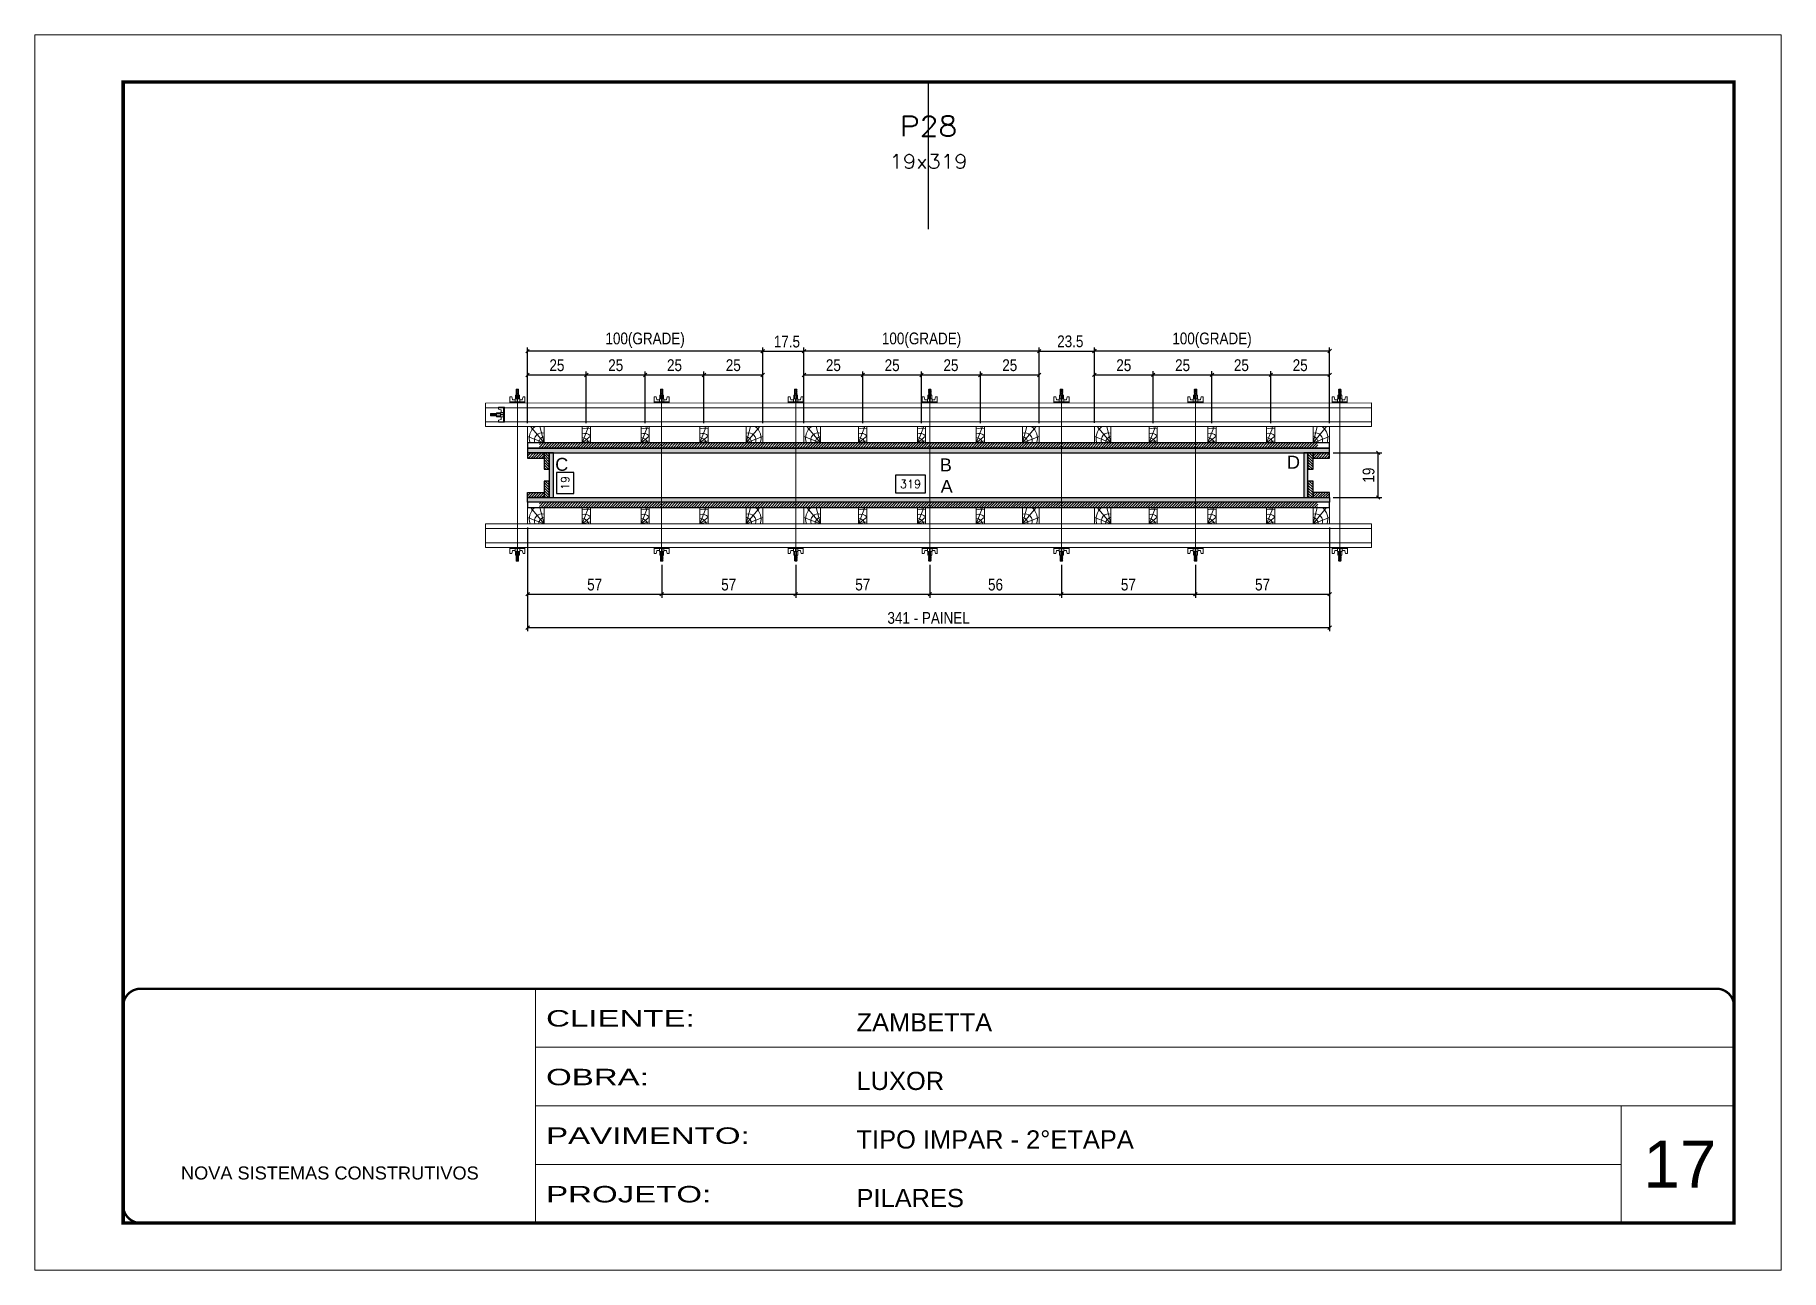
# Model space of a CAD drawing. Extents: x 14400 to 20667, y -21631 to 6985.
# Drawn here: x 14413 to 15898, y 1340 to 2390 of the extents above; entities that cross this region are included whole.
import ezdxf
from ezdxf.enums import TextEntityAlignment as Align

# ---------------------------------------------------------------- set-up
doc = ezdxf.new("R2010")
doc.units = 0
for name, pattern in [('CONTINUO', [0]), ('DASHED', [0.75, 0.5, -0.25]), ('HIDDEN', [0.375, 0.25, -0.125])]:
    doc.linetypes.add(name, pattern=pattern)
for name, color, linetype, lineweight in [('CARIMBO', 255, 'Continuous', 9), ('Folhas', 255, 'Continuous', 9), ('Hachura', 251, 'Continuous', 9), ('Madeira', 126, 'Continuous', 18), ('Perfil Metálico', 224, 'Continuous', 18), ('SARRAFO DE PRESSAO', 251, 'DASHED', 9), ('Texto Seção', 7, 'Continuous', 15)]:
    doc.layers.add(name, color=color, linetype=linetype, lineweight=lineweight)
for name, color, linetype in [('CHAPA', 1, 'Continuous'), ('COTA', 241, 'Continuous'), ('SARRAFO', 251, 'Continuous'), ('Texto de Titulo', 7, 'Continuous'), ('Texto Qtd Sarr', 242, 'Continuous'), ('TEXTO_GERAL', 7, 'Continuous')]:
    doc.layers.add(name, color=color, linetype=linetype)
doc.styles.add('ARIAL', font='arial.ttf')
doc.styles.add('COTA TECNICA 2X', font='techl___.ttf', dxfattribs={"height": 10})
doc.styles.add('ROMANS', font='romans.shx')
doc.styles.add('Tecnologia', font='')
doc.styles.get('Tecnologia').set_extended_font_data('Forgotten Futurist')
doc.dimstyles.new('SECAO PILAR', dxfattribs={"dimtxt": 10, "dimasz": 3, "dimexe": 3, "dimexo": 3, "dimgap": 3, "dimtad": 1, "dimdec": 1, "dimlfac": 0.5, "dimzin": 12, "dimdsep": 46, "dimtxsty": 'COTA TECNICA 2X', "dimblk1": 'OBLIQUE', "dimblk2": 'OBLIQUE', "dimsah": 1, "dimcen": 0.9, "dimclrd": 256, "dimclre": 256, "dimclrt": 256, "dimadec": 1, "dimazin": 3, "dimtfac": 1, "dimtdec": 1, "dimtmove": 0, "dimatfit": 3, "dimfxl": 1, "dimtolj": 1, "dimtzin": 12, "dimarcsym": 0})
doc.dimstyles.new('SECÇÃO 2', dxfattribs={"dimtxt": 7, "dimasz": 6, "dimexe": 0.18, "dimexo": 2, "dimgap": -4, "dimtad": 3, "dimdec": 1, "dimlfac": 0.5, "dimzin": 12, "dimdsep": 46, "dimtxsty": 'ROMANS', "dimblk": 'ARCHTICK', "dimcen": 0.09, "dimse1": 1, "dimse2": 1, "dimsd1": 1, "dimsd2": 1, "dimclrd": 180, "dimclre": 5, "dimclrt": 1, "dimadec": 0, "dimazin": 3, "dimtfac": 1, "dimtdec": 1, "dimtofl": 0, "dimtmove": 0, "dimatfit": 3, "dimldrblk": 'ARCHTICK', "dimfxl": 1, "dimtolj": 1, "dimtzin": 0, "dimarcsym": 0})
pattern_1 = [(225, (5708.5154, -20894.2333), (1.12253202, -1.12253202), [])]

msp = doc.modelspace()

# ---------------------------------------------------------------- texts
at = {"layer": 'CARIMBO', "style": 'ARIAL'}
msp.add_text('17', height=40, dxfattribs=at).set_placement((15781.33, 1410.57))
at = {"layer": 'TEXTO_GERAL', "style": 'ARIAL'}
for s, p in [('C', (14861.48, 2025.37)), ('B', (15188.12, 2024.92)), ('D', (15483.83, 2027.22)), ('A', (15188.87, 2006.69))]:
    msp.add_text(s, height=11, dxfattribs=at).set_placement(p, align=Align.MIDDLE_CENTER)

# ---------------------------------------------------------------- blocks, each defined once
blk = doc.blocks.new('9999999999')
at = {"color": 30, "linetype": 'CONTINUO'}
for p, q in [((98564.6, 34230.2), (98564.6, 34429.4)), ((98564.6, 34379.6), (99584, 34379.6)), ((98564.6, 34329.8), (99488, 34329.8)), ((99584, 34329.8), (99488, 34329.8)), ((99488, 34329.8), (99488, 34230.2)), ((98564.6, 34280), (99488, 34280))]:
    blk.add_line(p, q, dxfattribs=at)
at = {"color": 30, "linetype": 'CONTINUO', "const_width": 2}
blk.add_lwpolyline([(99584, 34230.2), (99584, 34414.4, 0.414214), (99569, 34429.4), (98229, 34429.4, 0.414214), (98214, 34414.4), (98214, 34245.2, 0.414214), (98229, 34230.2), (99584, 34230.2)], format="xyb", dxfattribs=at)
at = {"layer": 'Folhas'}
blk.add_lwpolyline([(98139, 34190.2), (99624, 34190.2), (99624, 35240.2), (98139, 35240.2)], close=True, dxfattribs=at)
at = {"layer": 'Folhas', "color": 30, "const_width": 3}
blk.add_lwpolyline([(98214, 34230.2), (99584, 34230.2), (99584, 35200.2), (98214, 35200.2)], close=True, dxfattribs=at)
at = {"color": 7, "linetype": 'Continuous', "ltscale": 5, "style": 'ARIAL'}
for s, height, p in [('ZAMBETTA', 15.48, (98837.7, 34393.1)), ('LUXOR', 15.48, (98837.7, 34343.3)), ('TIPO IMPAR - 2°ETAPA', 15.483, (98837.7, 34293.5)), ('NOVA SISTEMAS CONSTRUTIVOS', 11.059, (98263.2, 34267.2)), ('PILARES', 15.48, (98837.7, 34243.7))]:
    blk.add_text(s, height=height, dxfattribs=at).set_placement(p)
at = {"layer": 'Folhas', "color": 7, "style": 'Tecnologia', "width": 1.5}
for s, p in [('CLIENTE:', (98573.7, 34397.2)), ('OBRA:', (98573.7, 34347.3)), ('PAVIMENTO:', (98573.7, 34297.5)), ('PROJETO:', (98573.7, 34247.7))]:
    blk.add_text(s, height=14, dxfattribs=at).set_placement(p)
blk = doc.blocks.new('*D845')
at = {"layer": 'COTA', "color": 180, "lineweight": -2, "transparency": 16777216}
for p, q in [((14871.9, 2018.5), (14856.9, 2018.5)), ((14856.9, 2018.5), (14856.9, 2000.5)), ((14871.9, 2000.5), (14871.9, 2018.5)), ((14856.9, 2000.5), (14871.9, 2000.5))]:
    blk.add_line(p, q, dxfattribs=at)
at = {"layer": 'Defpoints', "color": 0, "transparency": 16777216}
for p in [(14871.8, 2035.2), (14871.8, 1997.2), (14875.9, 1997.2)]:
    blk.add_point(p, dxfattribs=at)
at = {"layer": 'COTA', "color": 1, "transparency": 16777216, "insert": (14864.4, 2009.5), "char_height": 7, "attachment_point": 5, "rotation": 90, "style": 'ROMANS'}
blk.add_mtext('\\A1;19', dxfattribs=at)
blk = doc.blocks.new('_ArchTick')
at = {"color": 0, "linetype": 'ByBlock', "const_width": 0.15}
blk.add_lwpolyline([(-0.5, -0.5), (0.5, 0.5)], dxfattribs=at)
blk = doc.blocks.new('*D846')
at = {"layer": 'COTA', "color": 180, "lineweight": -2, "transparency": 16777216}
for p, q in [((15170.9, 2016.2), (15145.2, 2016.2)), ((15145.2, 2016.2), (15145.2, 2001.2)), ((15170.9, 2001.2), (15170.9, 2016.2)), ((15145.2, 2001.2), (15170.9, 2001.2))]:
    blk.add_line(p, q, dxfattribs=at)
at = {"layer": 'Defpoints', "color": 0, "transparency": 16777216}
for p in [(14854.5, 1997.2), (15492.5, 1997.2), (15492.5, 1997.2)]:
    blk.add_point(p, dxfattribs=at)
at = {"layer": 'COTA', "color": 1, "transparency": 16777216, "insert": (15158.1, 2008.7), "char_height": 7, "attachment_point": 5, "style": 'ROMANS'}
blk.add_mtext('\\A1;319', dxfattribs=at)
blk = doc.blocks.new('_Oblique')
at = {"color": 0, "linetype": 'ByBlock', "lineweight": -2}
blk.add_line((-0.5, -0.5), (0.5, 0.5), dxfattribs=at)
blk = doc.blocks.new('*D847')
at = {"layer": 'COTA', "lineweight": -2, "transparency": 16777216}
for p, q in [((14832.5, 1971.8), (14832.5, 1883.6)), ((15514.5, 1971.8), (15514.5, 1883.6)), ((14832.5, 1886.6), (15514.5, 1886.6))]:
    blk.add_line(p, q, dxfattribs=at)
at = {"layer": 'Defpoints', "color": 0, "transparency": 16777216}
for p in [(14832.5, 1974.8), (15514.5, 1974.8), (15514.5, 1886.6)]:
    blk.add_point(p, dxfattribs=at)
at = {"layer": 'COTA', "lineweight": -2, "transparency": 16777216, "xscale": 3, "yscale": 3, "zscale": 3, "rotation": 180}
blk.add_blockref('_Oblique', (14832.5, 1886.6), dxfattribs=at)
at = {"layer": 'COTA', "lineweight": -2, "transparency": 16777216, "xscale": 3, "yscale": 3, "zscale": 3}
blk.add_blockref('_Oblique', (15514.5, 1886.6), dxfattribs=at)
at = {"layer": 'COTA', "transparency": 16777216, "insert": (15173.5, 1894.8), "char_height": 10, "attachment_point": 5, "style": 'COTA TECNICA 2X'}
blk.add_mtext('\\A1;341 - PAINEL', dxfattribs=at)
blk = doc.blocks.new('*D848')
at = {"layer": 'COTA', "lineweight": -2, "transparency": 16777216}
for p, q in [((14832.5, 1971.8), (14832.5, 1912)), ((14946.5, 1940), (14946.5, 1912)), ((14832.5, 1915), (14946.5, 1915))]:
    blk.add_line(p, q, dxfattribs=at)
at = {"layer": 'Defpoints', "color": 0, "transparency": 16777216}
for p in [(14832.5, 1974.8), (14946.5, 1943), (14946.5, 1915)]:
    blk.add_point(p, dxfattribs=at)
at = {"layer": 'COTA', "lineweight": -2, "transparency": 16777216, "xscale": 3, "yscale": 3, "zscale": 3, "rotation": 180}
blk.add_blockref('_Oblique', (14832.5, 1915), dxfattribs=at)
at = {"layer": 'COTA', "lineweight": -2, "transparency": 16777216, "xscale": 3, "yscale": 3, "zscale": 3}
blk.add_blockref('_Oblique', (14946.5, 1915), dxfattribs=at)
at = {"layer": 'COTA', "transparency": 16777216, "insert": (14889.5, 1923.1), "char_height": 10, "attachment_point": 5, "style": 'COTA TECNICA 2X'}
blk.add_mtext('\\A1;57', dxfattribs=at)
blk = doc.blocks.new('*D849')
at = {"layer": 'COTA', "lineweight": -2, "transparency": 16777216}
for p, q in [((15514.5, 1971.8), (15514.5, 1912)), ((15400.5, 1940), (15400.5, 1912)), ((15400.5, 1915), (15514.5, 1915))]:
    blk.add_line(p, q, dxfattribs=at)
at = {"layer": 'Defpoints', "color": 0, "transparency": 16777216}
for p in [(15514.5, 1974.8), (15400.5, 1943), (15514.5, 1915)]:
    blk.add_point(p, dxfattribs=at)
at = {"layer": 'COTA', "lineweight": -2, "transparency": 16777216, "xscale": 3, "yscale": 3, "zscale": 3, "rotation": 180}
blk.add_blockref('_Oblique', (15400.5, 1915), dxfattribs=at)
at = {"layer": 'COTA', "lineweight": -2, "transparency": 16777216, "xscale": 3, "yscale": 3, "zscale": 3}
blk.add_blockref('_Oblique', (15514.5, 1915), dxfattribs=at)
at = {"layer": 'COTA', "transparency": 16777216, "insert": (15457.5, 1923.1), "char_height": 10, "attachment_point": 5, "style": 'COTA TECNICA 2X'}
blk.add_mtext('\\A1;57', dxfattribs=at)
blk = doc.blocks.new('titulo1')
at = {"layer": 'Defpoints', "color": 252, "linetype": 'HIDDEN', "ltscale": 2}
blk.add_line((0, 0), (0, 125), dxfattribs=at)
at = {"layer": 'Defpoints', "style": 'ROMANS', "oblique": 15}
blk.add_attdef('FOLHA', text='', height=10, dxfattribs=at).set_placement((0, 15.6), align=Align.MIDDLE_CENTER)
at = {"layer": 'Texto Qtd Sarr', "color": 3, "style": 'ROMANS', "oblique": 15}
for tag, height, p in [('TITULO', 17, (0, 71.4)), ('SEÇÃO', 12, (0, 41.5))]:
    blk.add_attdef(tag, text='', height=height, dxfattribs=at).set_placement(p, align=Align.MIDDLE_CENTER)
blk = doc.blocks.new('C')
at = {"layer": 'Hachura', "color": 0}
for p, q in [((0, 3.22), (0, -3.22)), ((0.45, 3.22), (0, 3.22)), ((0.46, 3.16), (0, 3.16)), ((0.46, 3.05), (0, 3.05)), ((0.46, 2.88), (0, 2.88)), ((0, 2.75), (0, -1.16)), ((0.46, 2.65), (0, 2.65)), ((0.46, 2.23), (0, 2.23)), ((0.46, 1.51), (0, 1.51)), ((0.39, 0.49), (0.17, 0.49)), ((0.45, -3.23), (0.45, 3.22)), ((0.45, 3.22), (2.58, 3.22)), ((1.74, 0.97), (0.45, 0.97)), ((1.45, 0.1), (0.45, 0.1)), ((1.35, 1.94), (1.35, 0.96)), ((2.58, 2.39), (1.47, 2.09)), ((1.74, -0.97), (1.74, 0.97)), ((1.74, 0.97), (1.74, 0.84)), ((1.74, 0.97), (1.74, 0.84)), ((1.74, 0.84), (3.35, 0.84)), ((3.35, 0.45), (1.74, 0.45)), ((2.58, 3.22), (2.58, 2.39)), ((3.32, 0.84), (3.32, -0.84)), ((3.35, 0.84), (3.35, -0.84)), ((3.68, 0.45), (3.35, 0.45)), ((3.84, -0.52), (3.35, 0.45)), ((3.35, 0.06), (3.67, -0.57)), ((3.68, 0.45), (4.16, -0.52)), ((3.72, 0.5), (4.25, -0.57)), ((4.37, -0.55), (3.83, 0.53)), ((4.15, 0.45), (3.93, 0.45)), ((4.42, -0.52), (3.93, 0.45)), ((4.15, 0.45), (4.26, 0.45)), ((4.26, 0.45), (4.74, -0.52)), ((4.3, 0.5), (4.83, -0.57)), ((4.95, -0.55), (4.41, 0.53)), ((4.51, 0.45), (4.84, 0.45)), ((5, -0.52), (4.51, 0.45)), ((4.84, 0.45), (5.32, -0.52)), ((4.88, 0.5), (5.41, -0.57)), ((5.53, -0.55), (4.99, 0.53)), ((5.58, -0.52), (5.09, 0.45)), ((5.42, 0.45), (5.09, 0.45)), ((5.58, -0.52), (5.09, 0.45)), ((5.42, 0.45), (5.74, -0.19)), ((5.46, 0.5), (5.74, -0.07)), ((5.74, 0.19), (5.57, 0.53)), ((5.74, 0.32), (5.68, 0.45)), ((5.68, 0.45), (5.74, 0.45)), ((5.74, 0.45), (5.9, 0.29)), ((5.74, 0.45), (5.74, -0.52)), ((5.9, -0.36), (5.9, 0.29)), ((0.45, 0), (0, 0)), ((0.46, -1.52), (0, -1.52)), ((0.46, -2.23), (0, -2.23)), ((0.46, -2.65), (0, -2.65)), ((0.46, -2.88), (0, -2.88)), ((0.46, -3.05), (0, -3.05)), ((0.46, -3.16), (0, -3.16)), ((0, -3.22), (2.57, -3.22)), ((0.08, -0.48), (0.29, -0.48)), ((0.29, -0.48), (0.4, -0.48)), ((0.45, 0), (0.45, -0.97)), ((0.45, -0.16), (1.45, -0.16)), ((0.45, -0.65), (0.45, -0.32)), ((0.45, -3.23), (0.45, -0.65)), ((0.45, -0.97), (1.74, -0.97)), ((1.35, -1.94), (1.35, -0.97)), ((2.58, -2.39), (1.47, -2.1)), ((3.35, -0.32), (1.74, -0.32)), ((3.35, -0.84), (1.74, -0.84)), ((2.58, -3.23), (2.58, -2.39)), ((3.35, -0.07), (3.58, -0.52)), ((3.35, -0.52), (3.58, -0.52)), ((3.84, -0.52), (4.16, -0.52)), ((4.42, -0.52), (4.74, -0.52)), ((4.63, -0.52), (4.74, -0.52)), ((5, -0.52), (5.32, -0.52)), ((5.58, -0.52), (5.74, -0.52)), ((5.74, -0.52), (5.9, -0.36)), ((5.74, -0.52), (5.74, -0.52))]:
    blk.add_line(p, q, dxfattribs=at)
for centre, radius, start, end in [((1.52, 1.94), 0.161, 104.74356, 180), ((1.44, -0.03), 0.129, 272.69497, 87.30503), ((3.81, 0.39), 0.143, 25.56881, 154.43119), ((4.39, 0.39), 0.143, 25.56881, 154.43119), ((4.97, 0.39), 0.143, 25.56881, 154.43119), ((5.55, 0.39), 0.143, 25.56881, 154.43119), ((0.17, -0.37), 0.174, 221.74404, 317.85924), ((1.52, -1.94), 0.161, 180, 255.25644), ((3.71, -0.4), 0.174, 222.14076, 318.25596), ((4.29, -0.4), 0.174, 222.14076, 318.25596), ((4.87, -0.4), 0.174, 222.14076, 318.25596), ((5.45, -0.4), 0.174, 222.14076, 318.25596), ((5.61, -0.4), 0.174, 317.85924, 318.25596)]:
    blk.add_arc(centre, radius, start, end, dxfattribs=at)
blk = doc.blocks.new('*D850')
at = {"layer": 'COTA', "lineweight": -2, "transparency": 16777216}
for p, q in [((15517.5, 2035.2), (15558.8, 2035.2)), ((15555.8, 1997.2), (15555.8, 2035.2)), ((15517.5, 1997.2), (15558.8, 1997.2))]:
    blk.add_line(p, q, dxfattribs=at)
at = {"layer": 'Defpoints', "color": 0, "transparency": 16777216}
for p in [(15514.5, 2035.2), (15555.8, 2035.2), (15514.5, 1997.2)]:
    blk.add_point(p, dxfattribs=at)
at = {"layer": 'COTA', "lineweight": -2, "transparency": 16777216, "xscale": 3, "yscale": 3, "zscale": 3}
for p, rotation in [((15555.8, 2035.2), 90), ((15555.8, 1997.2), 270)]:
    blk.add_blockref('_Oblique', p, dxfattribs=dict(at, rotation=rotation))
at = {"layer": 'COTA', "transparency": 16777216, "insert": (15547.7, 2016.2), "char_height": 10, "attachment_point": 5, "rotation": 90, "style": 'COTA TECNICA 2X'}
blk.add_mtext('\\A1;19', dxfattribs=at)
blk = doc.blocks.new('*D851')
at = {"layer": 'COTA', "lineweight": -2, "transparency": 16777216}
for p, q in [((14946.5, 1940), (14946.5, 1912)), ((15060.5, 1940), (15060.5, 1912)), ((14946.5, 1915), (15060.5, 1915))]:
    blk.add_line(p, q, dxfattribs=at)
at = {"layer": 'Defpoints', "color": 0, "transparency": 16777216}
for p in [(14946.5, 1943), (15060.5, 1943), (15060.5, 1915)]:
    blk.add_point(p, dxfattribs=at)
at = {"layer": 'COTA', "lineweight": -2, "transparency": 16777216, "xscale": 3, "yscale": 3, "zscale": 3, "rotation": 180}
blk.add_blockref('_Oblique', (14946.5, 1915), dxfattribs=at)
at = {"layer": 'COTA', "lineweight": -2, "transparency": 16777216, "xscale": 3, "yscale": 3, "zscale": 3}
blk.add_blockref('_Oblique', (15060.5, 1915), dxfattribs=at)
at = {"layer": 'COTA', "transparency": 16777216, "insert": (15003.5, 1923.1), "char_height": 10, "attachment_point": 5, "style": 'COTA TECNICA 2X'}
blk.add_mtext('\\A1;57', dxfattribs=at)
blk = doc.blocks.new('PONTALETE')
at = {"layer": 'Madeira'}
for q in [(2.71, 7), (7, 5.76), (7, 1.74)]:
    blk.add_line((0, 0), q, dxfattribs=at)
blk.add_lwpolyline([(0, 0), (7, 0), (7, 7), (0, 7)], close=True, dxfattribs=at)
for centre, radius, start, end in [((2.04, 0.06), 6.23, 37.28179, 109.09128), ((1.09, 0.9), 3.19, 343.60304, 109.98471), ((-0.21, -0.78), 3.09, 14.63219, 86.0383)]:
    blk.add_arc(centre, radius, start, end, dxfattribs=at)
blk = doc.blocks.new('MEIO PONTALETE')
at = {"layer": 'Madeira'}
for q in [(2.71, 7), (3.5, 2.88), (3.5, 0.87)]:
    blk.add_line((0, 0), q, dxfattribs=at)
blk.add_lwpolyline([(0, 0), (3.5, 0), (3.5, 7), (0, 7)], close=True, dxfattribs=at)
for centre, radius, start, end in [((2.04, 0.06), 6.23, 76.44987, 109.09128), ((1.09, 0.9), 3.19, 40.90626, 109.98471), ((-0.21, -0.78), 3.09, 14.63219, 86.0383)]:
    blk.add_arc(centre, radius, start, end, dxfattribs=at)
blk = doc.blocks.new('*D852')
at = {"layer": 'COTA', "lineweight": -2, "transparency": 16777216}
for p, q in [((14832.4, 2060.5), (14832.4, 2104.4)), ((14832.4, 2101.4), (14882.4, 2101.4)), ((14882.4, 2060.5), (14882.4, 2104.4))]:
    blk.add_line(p, q, dxfattribs=at)
at = {"layer": 'Defpoints', "color": 0, "transparency": 16777216}
for p in [(14882.4, 2101.4), (14832.4, 2057.5), (14882.4, 2057.5)]:
    blk.add_point(p, dxfattribs=at)
at = {"layer": 'COTA', "lineweight": -2, "transparency": 16777216, "xscale": 3, "yscale": 3, "zscale": 3, "rotation": 180}
blk.add_blockref('_Oblique', (14832.4, 2101.4), dxfattribs=at)
at = {"layer": 'COTA', "lineweight": -2, "transparency": 16777216, "xscale": 3, "yscale": 3, "zscale": 3}
blk.add_blockref('_Oblique', (14882.4, 2101.4), dxfattribs=at)
at = {"layer": 'COTA', "transparency": 16777216, "insert": (14857.4, 2109.6), "char_height": 10, "attachment_point": 5, "style": 'COTA TECNICA 2X'}
blk.add_mtext('\\A1;25', dxfattribs=at)
blk = doc.blocks.new('*D853')
at = {"layer": 'COTA', "lineweight": -2, "transparency": 16777216}
for p, q in [((14832.4, 2060.5), (14832.4, 2124.6)), ((15032.4, 2060.5), (15032.4, 2124.6)), ((15032.4, 2121.6), (14832.4, 2121.6))]:
    blk.add_line(p, q, dxfattribs=at)
at = {"layer": 'Defpoints', "color": 0, "transparency": 16777216}
for p in [(14832.4, 2121.6), (14832.4, 2057.5), (15032.4, 2057.5)]:
    blk.add_point(p, dxfattribs=at)
at = {"layer": 'COTA', "lineweight": -2, "transparency": 16777216, "xscale": 3, "yscale": 3, "zscale": 3, "rotation": 180}
blk.add_blockref('_Oblique', (14832.4, 2121.6), dxfattribs=at)
at = {"layer": 'COTA', "lineweight": -2, "transparency": 16777216, "xscale": 3, "yscale": 3, "zscale": 3}
blk.add_blockref('_Oblique', (15032.4, 2121.6), dxfattribs=at)
at = {"layer": 'COTA', "transparency": 16777216, "insert": (14932.4, 2130.9), "char_height": 10, "attachment_point": 5, "style": 'COTA TECNICA 2X'}
blk.add_mtext('\\A1;100(GRADE)', dxfattribs=at)
blk = doc.blocks.new('*D854')
at = {"layer": 'COTA', "lineweight": -2, "transparency": 16777216}
for p, q in [((14882.4, 2060.5), (14882.4, 2104.4)), ((14882.4, 2101.4), (14932.4, 2101.4)), ((14932.4, 2060.5), (14932.4, 2104.4))]:
    blk.add_line(p, q, dxfattribs=at)
at = {"layer": 'Defpoints', "color": 0, "transparency": 16777216}
for p in [(14932.4, 2101.4), (14882.4, 2057.5), (14932.4, 2057.5)]:
    blk.add_point(p, dxfattribs=at)
at = {"layer": 'COTA', "lineweight": -2, "transparency": 16777216, "xscale": 3, "yscale": 3, "zscale": 3, "rotation": 180}
blk.add_blockref('_Oblique', (14882.4, 2101.4), dxfattribs=at)
at = {"layer": 'COTA', "lineweight": -2, "transparency": 16777216, "xscale": 3, "yscale": 3, "zscale": 3}
blk.add_blockref('_Oblique', (14932.4, 2101.4), dxfattribs=at)
at = {"layer": 'COTA', "transparency": 16777216, "insert": (14907.4, 2109.6), "char_height": 10, "attachment_point": 5, "style": 'COTA TECNICA 2X'}
blk.add_mtext('\\A1;25', dxfattribs=at)
blk = doc.blocks.new('*D855')
at = {"layer": 'COTA', "lineweight": -2, "transparency": 16777216}
for p, q in [((14932.4, 2060.5), (14932.4, 2104.4)), ((14932.4, 2101.4), (14982.4, 2101.4)), ((14982.4, 2060.5), (14982.4, 2104.4))]:
    blk.add_line(p, q, dxfattribs=at)
at = {"layer": 'Defpoints', "color": 0, "transparency": 16777216}
for p in [(14982.4, 2101.4), (14932.4, 2057.5), (14982.4, 2057.5)]:
    blk.add_point(p, dxfattribs=at)
at = {"layer": 'COTA', "lineweight": -2, "transparency": 16777216, "xscale": 3, "yscale": 3, "zscale": 3, "rotation": 180}
blk.add_blockref('_Oblique', (14932.4, 2101.4), dxfattribs=at)
at = {"layer": 'COTA', "lineweight": -2, "transparency": 16777216, "xscale": 3, "yscale": 3, "zscale": 3}
blk.add_blockref('_Oblique', (14982.4, 2101.4), dxfattribs=at)
at = {"layer": 'COTA', "transparency": 16777216, "insert": (14957.4, 2109.6), "char_height": 10, "attachment_point": 5, "style": 'COTA TECNICA 2X'}
blk.add_mtext('\\A1;25', dxfattribs=at)
blk = doc.blocks.new('*D856')
at = {"layer": 'COTA', "lineweight": -2, "transparency": 16777216}
for p, q in [((14982.4, 2060.5), (14982.4, 2104.4)), ((14982.4, 2101.4), (15032.4, 2101.4)), ((15032.4, 2060.5), (15032.4, 2104.4))]:
    blk.add_line(p, q, dxfattribs=at)
at = {"layer": 'Defpoints', "color": 0, "transparency": 16777216}
for p in [(15032.4, 2101.4), (14982.4, 2057.5), (15032.4, 2057.5)]:
    blk.add_point(p, dxfattribs=at)
at = {"layer": 'COTA', "lineweight": -2, "transparency": 16777216, "xscale": 3, "yscale": 3, "zscale": 3, "rotation": 180}
blk.add_blockref('_Oblique', (14982.4, 2101.4), dxfattribs=at)
at = {"layer": 'COTA', "lineweight": -2, "transparency": 16777216, "xscale": 3, "yscale": 3, "zscale": 3}
blk.add_blockref('_Oblique', (15032.4, 2101.4), dxfattribs=at)
at = {"layer": 'COTA', "transparency": 16777216, "insert": (15007.4, 2109.6), "char_height": 10, "attachment_point": 5, "style": 'COTA TECNICA 2X'}
blk.add_mtext('\\A1;25', dxfattribs=at)
blk = doc.blocks.new('*D857')
at = {"layer": 'COTA', "lineweight": -2, "transparency": 16777216}
for p, q in [((15032.5, 2060.5), (15032.5, 2124.6)), ((15067.5, 2060.5), (15067.5, 2124.6)), ((15032.5, 2121.6), (15067.5, 2121.6))]:
    blk.add_line(p, q, dxfattribs=at)
at = {"layer": 'Defpoints', "color": 0, "transparency": 16777216}
for p in [(15067.5, 2121.6), (15032.5, 2057.5), (15067.5, 2057.5)]:
    blk.add_point(p, dxfattribs=at)
at = {"layer": 'COTA', "lineweight": -2, "transparency": 16777216, "xscale": 3, "yscale": 3, "zscale": 3, "rotation": 180}
blk.add_blockref('_Oblique', (15032.5, 2121.6), dxfattribs=at)
at = {"layer": 'COTA', "lineweight": -2, "transparency": 16777216, "xscale": 3, "yscale": 3, "zscale": 3}
blk.add_blockref('_Oblique', (15067.5, 2121.6), dxfattribs=at)
at = {"layer": 'COTA', "transparency": 16777216, "insert": (15053, 2129.7), "char_height": 10, "attachment_point": 5, "style": 'COTA TECNICA 2X'}
blk.add_mtext('\\A1;17.5', dxfattribs=at)
blk = doc.blocks.new('*D858')
at = {"layer": 'COTA', "lineweight": -2, "transparency": 16777216}
for p, q in [((15067.5, 2060.5), (15067.5, 2104.4)), ((15067.5, 2101.4), (15117.5, 2101.4)), ((15117.5, 2060.5), (15117.5, 2104.4))]:
    blk.add_line(p, q, dxfattribs=at)
at = {"layer": 'Defpoints', "color": 0, "transparency": 16777216}
for p in [(15117.5, 2101.4), (15067.5, 2057.5), (15117.5, 2057.5)]:
    blk.add_point(p, dxfattribs=at)
at = {"layer": 'COTA', "lineweight": -2, "transparency": 16777216, "xscale": 3, "yscale": 3, "zscale": 3, "rotation": 180}
blk.add_blockref('_Oblique', (15067.5, 2101.4), dxfattribs=at)
at = {"layer": 'COTA', "lineweight": -2, "transparency": 16777216, "xscale": 3, "yscale": 3, "zscale": 3}
blk.add_blockref('_Oblique', (15117.5, 2101.4), dxfattribs=at)
at = {"layer": 'COTA', "transparency": 16777216, "insert": (15092.5, 2109.6), "char_height": 10, "attachment_point": 5, "style": 'COTA TECNICA 2X'}
blk.add_mtext('\\A1;25', dxfattribs=at)
blk = doc.blocks.new('*D859')
at = {"layer": 'COTA', "lineweight": -2, "transparency": 16777216}
for p, q in [((15067.5, 2060.5), (15067.5, 2124.6)), ((15267.5, 2060.5), (15267.5, 2124.6)), ((15267.5, 2121.6), (15067.5, 2121.6))]:
    blk.add_line(p, q, dxfattribs=at)
at = {"layer": 'Defpoints', "color": 0, "transparency": 16777216}
for p in [(15067.5, 2121.6), (15067.5, 2057.5), (15267.5, 2057.5)]:
    blk.add_point(p, dxfattribs=at)
at = {"layer": 'COTA', "lineweight": -2, "transparency": 16777216, "xscale": 3, "yscale": 3, "zscale": 3, "rotation": 180}
blk.add_blockref('_Oblique', (15067.5, 2121.6), dxfattribs=at)
at = {"layer": 'COTA', "lineweight": -2, "transparency": 16777216, "xscale": 3, "yscale": 3, "zscale": 3}
blk.add_blockref('_Oblique', (15267.5, 2121.6), dxfattribs=at)
at = {"layer": 'COTA', "transparency": 16777216, "insert": (15167.5, 2130.9), "char_height": 10, "attachment_point": 5, "style": 'COTA TECNICA 2X'}
blk.add_mtext('\\A1;100(GRADE)', dxfattribs=at)
blk = doc.blocks.new('*D860')
at = {"layer": 'COTA', "lineweight": -2, "transparency": 16777216}
for p, q in [((15117.5, 2060.5), (15117.5, 2104.4)), ((15117.5, 2101.4), (15167.5, 2101.4)), ((15167.5, 2060.5), (15167.5, 2104.4))]:
    blk.add_line(p, q, dxfattribs=at)
at = {"layer": 'Defpoints', "color": 0, "transparency": 16777216}
for p in [(15167.5, 2101.4), (15117.5, 2057.5), (15167.5, 2057.5)]:
    blk.add_point(p, dxfattribs=at)
at = {"layer": 'COTA', "lineweight": -2, "transparency": 16777216, "xscale": 3, "yscale": 3, "zscale": 3, "rotation": 180}
blk.add_blockref('_Oblique', (15117.5, 2101.4), dxfattribs=at)
at = {"layer": 'COTA', "lineweight": -2, "transparency": 16777216, "xscale": 3, "yscale": 3, "zscale": 3}
blk.add_blockref('_Oblique', (15167.5, 2101.4), dxfattribs=at)
at = {"layer": 'COTA', "transparency": 16777216, "insert": (15142.5, 2109.6), "char_height": 10, "attachment_point": 5, "style": 'COTA TECNICA 2X'}
blk.add_mtext('\\A1;25', dxfattribs=at)
blk = doc.blocks.new('*D861')
at = {"layer": 'COTA', "lineweight": -2, "transparency": 16777216}
for p, q in [((15167.5, 2060.5), (15167.5, 2104.4)), ((15167.5, 2101.4), (15217.5, 2101.4)), ((15217.5, 2060.5), (15217.5, 2104.4))]:
    blk.add_line(p, q, dxfattribs=at)
at = {"layer": 'Defpoints', "color": 0, "transparency": 16777216}
for p in [(15217.5, 2101.4), (15167.5, 2057.5), (15217.5, 2057.5)]:
    blk.add_point(p, dxfattribs=at)
at = {"layer": 'COTA', "lineweight": -2, "transparency": 16777216, "xscale": 3, "yscale": 3, "zscale": 3, "rotation": 180}
blk.add_blockref('_Oblique', (15167.5, 2101.4), dxfattribs=at)
at = {"layer": 'COTA', "lineweight": -2, "transparency": 16777216, "xscale": 3, "yscale": 3, "zscale": 3}
blk.add_blockref('_Oblique', (15217.5, 2101.4), dxfattribs=at)
at = {"layer": 'COTA', "transparency": 16777216, "insert": (15192.5, 2109.6), "char_height": 10, "attachment_point": 5, "style": 'COTA TECNICA 2X'}
blk.add_mtext('\\A1;25', dxfattribs=at)
blk = doc.blocks.new('*D862')
at = {"layer": 'COTA', "lineweight": -2, "transparency": 16777216}
for p, q in [((15217.5, 2060.5), (15217.5, 2104.4)), ((15217.5, 2101.4), (15267.5, 2101.4)), ((15267.5, 2060.5), (15267.5, 2104.4))]:
    blk.add_line(p, q, dxfattribs=at)
at = {"layer": 'Defpoints', "color": 0, "transparency": 16777216}
for p in [(15267.5, 2101.4), (15217.5, 2057.5), (15267.5, 2057.5)]:
    blk.add_point(p, dxfattribs=at)
at = {"layer": 'COTA', "lineweight": -2, "transparency": 16777216, "xscale": 3, "yscale": 3, "zscale": 3, "rotation": 180}
blk.add_blockref('_Oblique', (15217.5, 2101.4), dxfattribs=at)
at = {"layer": 'COTA', "lineweight": -2, "transparency": 16777216, "xscale": 3, "yscale": 3, "zscale": 3}
blk.add_blockref('_Oblique', (15267.5, 2101.4), dxfattribs=at)
at = {"layer": 'COTA', "transparency": 16777216, "insert": (15242.5, 2109.6), "char_height": 10, "attachment_point": 5, "style": 'COTA TECNICA 2X'}
blk.add_mtext('\\A1;25', dxfattribs=at)
blk = doc.blocks.new('*D863')
at = {"layer": 'COTA', "lineweight": -2, "transparency": 16777216}
for p, q in [((15267.5, 2060.6), (15267.5, 2124.6)), ((15314.5, 2060.6), (15314.5, 2124.6)), ((15267.5, 2121.6), (15314.5, 2121.6))]:
    blk.add_line(p, q, dxfattribs=at)
at = {"layer": 'Defpoints', "color": 0, "transparency": 16777216}
for p in [(15314.5, 2121.6), (15267.5, 2057.6), (15314.5, 2057.6)]:
    blk.add_point(p, dxfattribs=at)
at = {"layer": 'COTA', "lineweight": -2, "transparency": 16777216, "xscale": 3, "yscale": 3, "zscale": 3, "rotation": 180}
blk.add_blockref('_Oblique', (15267.5, 2121.6), dxfattribs=at)
at = {"layer": 'COTA', "lineweight": -2, "transparency": 16777216, "xscale": 3, "yscale": 3, "zscale": 3}
blk.add_blockref('_Oblique', (15314.5, 2121.6), dxfattribs=at)
at = {"layer": 'COTA', "transparency": 16777216, "insert": (15294, 2129.9), "char_height": 10, "attachment_point": 5, "style": 'COTA TECNICA 2X'}
blk.add_mtext('\\A1;23.5', dxfattribs=at)
blk = doc.blocks.new('*D864')
at = {"layer": 'COTA', "lineweight": -2, "transparency": 16777216}
for p, q in [((15314.5, 2060.6), (15314.5, 2104.5)), ((15314.5, 2101.5), (15364.5, 2101.5)), ((15364.5, 2060.5), (15364.5, 2104.5))]:
    blk.add_line(p, q, dxfattribs=at)
at = {"layer": 'Defpoints', "color": 0, "transparency": 16777216}
for p in [(15364.5, 2101.5), (15314.5, 2057.6), (15364.5, 2057.5)]:
    blk.add_point(p, dxfattribs=at)
at = {"layer": 'COTA', "lineweight": -2, "transparency": 16777216, "xscale": 3, "yscale": 3, "zscale": 3, "rotation": 180}
blk.add_blockref('_Oblique', (15314.5, 2101.5), dxfattribs=at)
at = {"layer": 'COTA', "lineweight": -2, "transparency": 16777216, "xscale": 3, "yscale": 3, "zscale": 3}
blk.add_blockref('_Oblique', (15364.5, 2101.5), dxfattribs=at)
at = {"layer": 'COTA', "transparency": 16777216, "insert": (15339.5, 2109.6), "char_height": 10, "attachment_point": 5, "style": 'COTA TECNICA 2X'}
blk.add_mtext('\\A1;25', dxfattribs=at)
blk = doc.blocks.new('*D865')
at = {"layer": 'COTA', "lineweight": -2, "transparency": 16777216}
for p, q in [((15314.5, 2060.6), (15314.5, 2124.7)), ((15514.5, 2060.5), (15514.5, 2124.7)), ((15514.5, 2121.7), (15314.5, 2121.7))]:
    blk.add_line(p, q, dxfattribs=at)
at = {"layer": 'Defpoints', "color": 0, "transparency": 16777216}
for p in [(15314.5, 2121.7), (15314.5, 2057.6), (15514.5, 2057.5)]:
    blk.add_point(p, dxfattribs=at)
at = {"layer": 'COTA', "lineweight": -2, "transparency": 16777216, "xscale": 3, "yscale": 3, "zscale": 3, "rotation": 180}
blk.add_blockref('_Oblique', (15314.5, 2121.7), dxfattribs=at)
at = {"layer": 'COTA', "lineweight": -2, "transparency": 16777216, "xscale": 3, "yscale": 3, "zscale": 3}
blk.add_blockref('_Oblique', (15514.5, 2121.7), dxfattribs=at)
at = {"layer": 'COTA', "transparency": 16777216, "insert": (15414.5, 2130.9), "char_height": 10, "attachment_point": 5, "style": 'COTA TECNICA 2X'}
blk.add_mtext('\\A1;100(GRADE)', dxfattribs=at)
blk = doc.blocks.new('*D866')
at = {"layer": 'COTA', "lineweight": -2, "transparency": 16777216}
for p, q in [((15364.5, 2060.5), (15364.5, 2104.5)), ((15364.5, 2101.5), (15414.5, 2101.5)), ((15414.5, 2060.5), (15414.5, 2104.5))]:
    blk.add_line(p, q, dxfattribs=at)
at = {"layer": 'Defpoints', "color": 0, "transparency": 16777216}
for p in [(15414.5, 2101.5), (15364.5, 2057.5), (15414.5, 2057.5)]:
    blk.add_point(p, dxfattribs=at)
at = {"layer": 'COTA', "lineweight": -2, "transparency": 16777216, "xscale": 3, "yscale": 3, "zscale": 3, "rotation": 180}
blk.add_blockref('_Oblique', (15364.5, 2101.5), dxfattribs=at)
at = {"layer": 'COTA', "lineweight": -2, "transparency": 16777216, "xscale": 3, "yscale": 3, "zscale": 3}
blk.add_blockref('_Oblique', (15414.5, 2101.5), dxfattribs=at)
at = {"layer": 'COTA', "transparency": 16777216, "insert": (15389.5, 2109.6), "char_height": 10, "attachment_point": 5, "style": 'COTA TECNICA 2X'}
blk.add_mtext('\\A1;25', dxfattribs=at)
blk = doc.blocks.new('*D867')
at = {"layer": 'COTA', "lineweight": -2, "transparency": 16777216}
for p, q in [((15414.5, 2060.5), (15414.5, 2104.5)), ((15414.5, 2101.5), (15464.5, 2101.5)), ((15464.5, 2060.5), (15464.5, 2104.5))]:
    blk.add_line(p, q, dxfattribs=at)
at = {"layer": 'Defpoints', "color": 0, "transparency": 16777216}
for p in [(15464.5, 2101.5), (15414.5, 2057.5), (15464.5, 2057.5)]:
    blk.add_point(p, dxfattribs=at)
at = {"layer": 'COTA', "lineweight": -2, "transparency": 16777216, "xscale": 3, "yscale": 3, "zscale": 3, "rotation": 180}
blk.add_blockref('_Oblique', (15414.5, 2101.5), dxfattribs=at)
at = {"layer": 'COTA', "lineweight": -2, "transparency": 16777216, "xscale": 3, "yscale": 3, "zscale": 3}
blk.add_blockref('_Oblique', (15464.5, 2101.5), dxfattribs=at)
at = {"layer": 'COTA', "transparency": 16777216, "insert": (15439.5, 2109.6), "char_height": 10, "attachment_point": 5, "style": 'COTA TECNICA 2X'}
blk.add_mtext('\\A1;25', dxfattribs=at)
blk = doc.blocks.new('*D868')
at = {"layer": 'COTA', "lineweight": -2, "transparency": 16777216}
for p, q in [((15464.5, 2060.5), (15464.5, 2104.5)), ((15464.5, 2101.5), (15514.5, 2101.5)), ((15514.5, 2060.5), (15514.5, 2104.5))]:
    blk.add_line(p, q, dxfattribs=at)
at = {"layer": 'Defpoints', "color": 0, "transparency": 16777216}
for p in [(15514.5, 2101.5), (15464.5, 2057.5), (15514.5, 2057.5)]:
    blk.add_point(p, dxfattribs=at)
at = {"layer": 'COTA', "lineweight": -2, "transparency": 16777216, "xscale": 3, "yscale": 3, "zscale": 3, "rotation": 180}
blk.add_blockref('_Oblique', (15464.5, 2101.5), dxfattribs=at)
at = {"layer": 'COTA', "lineweight": -2, "transparency": 16777216, "xscale": 3, "yscale": 3, "zscale": 3}
blk.add_blockref('_Oblique', (15514.5, 2101.5), dxfattribs=at)
at = {"layer": 'COTA', "transparency": 16777216, "insert": (15489.5, 2109.6), "char_height": 10, "attachment_point": 5, "style": 'COTA TECNICA 2X'}
blk.add_mtext('\\A1;25', dxfattribs=at)
blk = doc.blocks.new('*D869')
at = {"layer": 'COTA', "lineweight": -2, "transparency": 16777216}
for p, q in [((15060.5, 1940), (15060.5, 1912)), ((15174.5, 1940), (15174.5, 1912)), ((15060.5, 1915), (15174.5, 1915))]:
    blk.add_line(p, q, dxfattribs=at)
at = {"layer": 'Defpoints', "color": 0, "transparency": 16777216}
for p in [(15060.5, 1943), (15174.5, 1943), (15174.5, 1915)]:
    blk.add_point(p, dxfattribs=at)
at = {"layer": 'COTA', "lineweight": -2, "transparency": 16777216, "xscale": 3, "yscale": 3, "zscale": 3, "rotation": 180}
blk.add_blockref('_Oblique', (15060.5, 1915), dxfattribs=at)
at = {"layer": 'COTA', "lineweight": -2, "transparency": 16777216, "xscale": 3, "yscale": 3, "zscale": 3}
blk.add_blockref('_Oblique', (15174.5, 1915), dxfattribs=at)
at = {"layer": 'COTA', "transparency": 16777216, "insert": (15117.5, 1923.1), "char_height": 10, "attachment_point": 5, "style": 'COTA TECNICA 2X'}
blk.add_mtext('\\A1;57', dxfattribs=at)
blk = doc.blocks.new('*D870')
at = {"layer": 'COTA', "lineweight": -2, "transparency": 16777216}
for p, q in [((15286.4, 1940), (15286.4, 1912)), ((15400.4, 1940), (15400.4, 1912)), ((15286.4, 1915), (15400.4, 1915))]:
    blk.add_line(p, q, dxfattribs=at)
at = {"layer": 'Defpoints', "color": 0, "transparency": 16777216}
for p in [(15286.4, 1943), (15400.4, 1943), (15400.4, 1915)]:
    blk.add_point(p, dxfattribs=at)
at = {"layer": 'COTA', "lineweight": -2, "transparency": 16777216, "xscale": 3, "yscale": 3, "zscale": 3, "rotation": 180}
blk.add_blockref('_Oblique', (15286.4, 1915), dxfattribs=at)
at = {"layer": 'COTA', "lineweight": -2, "transparency": 16777216, "xscale": 3, "yscale": 3, "zscale": 3}
blk.add_blockref('_Oblique', (15400.4, 1915), dxfattribs=at)
at = {"layer": 'COTA', "transparency": 16777216, "insert": (15343.4, 1923.1), "char_height": 10, "attachment_point": 5, "style": 'COTA TECNICA 2X'}
blk.add_mtext('\\A1;57', dxfattribs=at)
blk = doc.blocks.new('*D871')
at = {"layer": 'COTA', "lineweight": -2, "transparency": 16777216}
for p, q in [((15174.5, 1940), (15174.5, 1912)), ((15286.4, 1940), (15286.4, 1912)), ((15174.5, 1915), (15286.4, 1915))]:
    blk.add_line(p, q, dxfattribs=at)
at = {"layer": 'Defpoints', "color": 0, "transparency": 16777216}
for p in [(15174.5, 1943), (15286.4, 1943), (15286.4, 1915)]:
    blk.add_point(p, dxfattribs=at)
at = {"layer": 'COTA', "lineweight": -2, "transparency": 16777216, "xscale": 3, "yscale": 3, "zscale": 3, "rotation": 180}
blk.add_blockref('_Oblique', (15174.5, 1915), dxfattribs=at)
at = {"layer": 'COTA', "lineweight": -2, "transparency": 16777216, "xscale": 3, "yscale": 3, "zscale": 3}
blk.add_blockref('_Oblique', (15286.4, 1915), dxfattribs=at)
at = {"layer": 'COTA', "transparency": 16777216, "insert": (15230.4, 1923.1), "char_height": 10, "attachment_point": 5, "style": 'COTA TECNICA 2X'}
blk.add_mtext('\\A1;56', dxfattribs=at)

# ---------------------------------------------------------------- dimensions: what is measured, and where the dimension line sits
at = {"layer": 'COTA'}
for base, p1, p2, text, picture, middle in [((14832.45, 2121.64), (15032.44, 2057.49), (14832.45, 2057.52), '<>(GRADE)', '*D853', (14932.44, 2130.86)), ((15067.47, 2121.64), (15267.46, 2057.5), (15067.47, 2057.52), '<>(GRADE)', '*D859', (15167.47, 2130.86)), ((15314.47, 2121.68), (15514.47, 2057.53), (15314.47, 2057.55), '<>(GRADE)', '*D865', (15414.47, 2130.9)), ((15514.47, 1886.61), (14832.47, 1974.78), (15514.47, 1974.82), '<> - PAINEL', '*D847', (15173.47, 1894.83))]:
    dim = msp.add_linear_dim(base=base, p1=p1, p2=p2, text=text, dimstyle='SECAO PILAR', dxfattribs=at)
    dim.commit()
    dim.dimension.update_dxf_attribs({"geometry": picture, "text_midpoint": middle})
for base, p1, p2, dimstyle, picture, middle in [((15067.47, 2121.62), (15032.46, 2057.46), (15067.47, 2057.53), 'SECAO PILAR', '*D857', (15052.97, 2121.62)), ((15314.47, 2121.64), (15267.46, 2057.55), (15314.47, 2057.59), 'SECAO PILAR', '*D863', (15293.97, 2121.64)), ((15492.47, 1997.17), (14854.47, 1997.17), (15492.47, 1997.17), 'SECÇÃO 2', '*D846', (15158.08, 1997.17))]:
    dim = msp.add_linear_dim(base=base, p1=p1, p2=p2, dimstyle=dimstyle, dxfattribs=at)
    dim.commit()
    dim.dimension.update_dxf_attribs({"geometry": picture, "text_midpoint": middle, "dimtype": 160})
for base, p1, p2, picture, middle in [((14882.45, 2101.45), (14832.45, 2057.52), (14882.45, 2057.51), '*D852', (14857.45, 2109.55)), ((14932.45, 2101.45), (14882.45, 2057.51), (14932.45, 2057.51), '*D854', (14907.45, 2109.55)), ((14982.45, 2101.45), (14932.45, 2057.51), (14982.45, 2057.51), '*D855', (14957.45, 2109.55)), ((15032.44, 2101.45), (14982.45, 2057.51), (15032.44, 2057.51), '*D856', (15007.44, 2109.55)), ((15117.47, 2101.45), (15067.47, 2057.52), (15117.47, 2057.51), '*D858', (15092.47, 2109.56)), ((15167.47, 2101.45), (15117.47, 2057.51), (15167.47, 2057.51), '*D860', (15142.47, 2109.56)), ((15217.47, 2101.45), (15167.47, 2057.51), (15217.47, 2057.51), '*D861', (15192.47, 2109.56)), ((15267.46, 2101.45), (15217.47, 2057.51), (15267.46, 2057.51), '*D862', (15242.47, 2109.56)), ((15364.47, 2101.48), (15314.47, 2057.55), (15364.47, 2057.54), '*D864', (15339.47, 2109.59)), ((15414.47, 2101.48), (15364.47, 2057.54), (15414.47, 2057.54), '*D866', (15389.47, 2109.59)), ((15464.47, 2101.48), (15414.47, 2057.54), (15464.47, 2057.54), '*D867', (15439.47, 2109.59)), ((15514.47, 2101.48), (15464.47, 2057.54), (15514.47, 2057.54), '*D868', (15489.47, 2109.59)), ((14946.54, 1915.04), (14832.47, 1974.77), (14946.54, 1943), '*D848', (14889.5, 1923.15)), ((15514.47, 1915.04), (15400.54, 1943), (15514.47, 1974.77), '*D849', (15457.5, 1923.15)), ((15060.54, 1915.04), (14946.54, 1943), (15060.54, 1943), '*D851', (15003.54, 1923.15)), ((15174.53, 1915.04), (15060.54, 1943), (15174.53, 1943), '*D869', (15117.54, 1923.15)), ((15286.4, 1915.04), (15174.47, 1943), (15286.4, 1943), '*D871', (15230.43, 1923.15)), ((15400.44, 1915.04), (15286.4, 1943), (15400.44, 1943), '*D870', (15343.42, 1923.15))]:
    dim = msp.add_linear_dim(base=base, p1=p1, p2=p2, dimstyle='SECAO PILAR', dxfattribs=at)
    dim.commit()
    dim.dimension.update_dxf_attribs({"geometry": picture, "text_midpoint": middle})
dim = msp.add_linear_dim(base=(14875.88, 1997.17), p1=(14871.79, 2035.17), p2=(14871.79, 1997.17), angle=270, dimstyle='SECÇÃO 2', dxfattribs=at)
dim.commit()
dim.dimension.update_dxf_attribs({"geometry": '*D845', "text_midpoint": (14875.88, 2009.49), "dimtype": 160})
dim = msp.add_linear_dim(base=(15555.77, 2035.17), p1=(15514.47, 1997.17), p2=(15514.47, 2035.17), angle=90, dimstyle='SECAO PILAR', dxfattribs=at)
dim.commit()
dim.dimension.update_dxf_attribs({"geometry": '*D850', "text_midpoint": (15547.68, 2016.17)})

# ---------------------------------------------------------------- hatches: boundary and pattern name
at = {"layer": 'Hachura'}
h = msp.add_hatch(color=256, dxfattribs=at)
h.dxf.hatch_style = 1
h.paths.add_polyline_path([(15514.47, 2035.17), (15514.47, 2039.17), (14832.47, 2039.17), (14832.47, 2035.17)])
h = msp.add_hatch(dxfattribs=at)
h.set_pattern_fill('ANSI31', color=256, scale=0.5, angle=180, style=0)
h.set_pattern_definition(pattern_1)
h.paths.add_polyline_path([(14846.47, 2035.17), (14846.47, 2030.77), (14832.47, 2030.77), (14832.47, 2035.17)])
h = msp.add_hatch(dxfattribs=at)
h.set_pattern_fill('ANSI31', color=256, scale=0.5, angle=180, style=0)
h.set_pattern_definition([(225, (5730.5154, -20885.8333), (1.12253202, -1.12253202), [])])
h.paths.add_polyline_path([(15504.45, 2043.57), (15504.47, 2039.17), (14842.47, 2039.17), (14842.47, 2043.57)])
h = msp.add_hatch(dxfattribs=at)
h.set_pattern_fill('ANSI31', color=256, scale=0.5, angle=270, style=0)
h.set_pattern_definition([(315, (37742.2754, -7467.777), (1.12253202, 1.12253202), [])])
h.paths.add_polyline_path([(14850.87, 2021.17), (14846.47, 2021.17), (14846.47, 2035.17), (14850.87, 2035.17)])
h = msp.add_hatch(color=256, dxfattribs=at)
h.dxf.hatch_style = 1
h.paths.add_polyline_path([(14850.87, 1997.17), (14854.47, 1997.17), (14854.47, 2035.17), (14850.87, 2035.17)])
h = msp.add_hatch(color=256, dxfattribs=at)
h.dxf.hatch_style = 1
h.paths.add_polyline_path([(15492.47, 1997.17), (15496.07, 1997.17), (15496.07, 2035.17), (15492.47, 2035.17)])
h = msp.add_hatch(dxfattribs=at)
h.set_pattern_fill('ANSI31', color=256, scale=0.5, angle=270, style=0)
h.set_pattern_definition([(315, (38391.8754, -7467.777), (1.12253202, 1.12253202), [])])
h.paths.add_polyline_path([(15500.47, 2021.17), (15496.07, 2021.17), (15496.07, 2035.17), (15500.47, 2035.17)])
h = msp.add_hatch(dxfattribs=at)
h.set_pattern_fill('ANSI31', color=256, scale=0.5, angle=180, style=0)
h.set_pattern_definition([(225, (6376.5154, -20894.2333), (1.12253202, -1.12253202), [])])
h.paths.add_polyline_path([(15514.47, 2035.17), (15514.47, 2030.77), (15500.47, 2030.77), (15500.47, 2035.17)])
h = msp.add_hatch(dxfattribs=at)
h.set_pattern_fill('ANSI31', color=256, scale=0.5, angle=270, style=0)
h.set_pattern_definition([(315, (37742.2754, -7491.777), (1.12253202, 1.12253202), [])])
h.paths.add_polyline_path([(14850.87, 1997.17), (14846.47, 1997.17), (14846.47, 2011.17), (14850.87, 2011.17)])
h = msp.add_hatch(dxfattribs=at)
h.set_pattern_fill('ANSI31', color=256, scale=0.5, angle=270, style=0)
h.set_pattern_definition([(315, (38391.8754, -7491.777), (1.12253202, 1.12253202), [])])
h.paths.add_polyline_path([(15500.47, 1997.17), (15496.07, 1997.17), (15496.07, 2011.17), (15500.47, 2011.17)])
h = msp.add_hatch(dxfattribs=at)
h.set_pattern_fill('ANSI31', color=256, scale=0.5, angle=180, style=0)
h.set_pattern_definition(pattern_1)
h.paths.add_polyline_path([(14846.47, 1997.17), (14846.47, 2001.57), (14832.47, 2001.57), (14832.47, 1997.17)])
h = msp.add_hatch(color=256, dxfattribs=at)
h.dxf.hatch_style = 1
h.paths.add_polyline_path([(15514.47, 1997.17), (15514.47, 1993.17), (14832.47, 1993.17), (14832.47, 1997.17)])
h = msp.add_hatch(dxfattribs=at)
h.set_pattern_fill('ANSI31', color=256, scale=0.5, angle=180, style=0)
h.set_pattern_definition([(225, (5730.5154, -20936.2333), (1.12253202, -1.12253202), [])])
h.paths.add_polyline_path([(15504.47, 1988.9), (15504.45, 1993.17), (14842.47, 1993.17), (14842.47, 1993.18), (14842.47, 1993.17), (14842.47, 1988.77)])
h = msp.add_hatch(dxfattribs=at)
h.set_pattern_fill('ANSI31', color=256, scale=0.5, angle=180, style=0)
h.set_pattern_definition([(225, (6011.5154, -20894.2333), (1.12253202, -1.12253202), [])])
h.paths.add_polyline_path([(15500.47, 1997.17), (15500.47, 2001.57), (15514.47, 2001.57), (15514.47, 1997.17)])

# ---------------------------------------------------------------- linework, layer by layer
at = {"layer": 'CHAPA'}
for points in [[(15514.47, 2035.17), (15514.47, 2039.17), (14832.47, 2039.17), (14832.47, 2035.17)], [(14850.87, 1997.17), (14854.47, 1997.17), (14854.47, 2035.17), (14850.87, 2035.17)], [(15492.47, 1997.17), (15496.07, 1997.17), (15496.07, 2035.17), (15492.47, 2035.17)], [(15514.47, 1997.17), (15514.47, 1993.17), (14832.47, 1993.17), (14832.47, 1997.17)]]:
    msp.add_lwpolyline(points, close=True, dxfattribs=at)
at = {"layer": 'Hachura'}
for p, q in [((14823.78, 1944), (14823.78, 2084.55)), ((14946.47, 1944), (14946.47, 2084.55)), ((15060.47, 1944), (15060.47, 2084.55)), ((15174.47, 1944), (15174.47, 2084.55)), ((15286.47, 1944), (15286.47, 2084.55)), ((15400.47, 1944), (15400.47, 2084.55)), ((15523.16, 1944), (15523.16, 2084.55))]:
    msp.add_line(p, q, dxfattribs=at)
at = {"layer": 'Madeira'}
for points in [[(14832.45, 2043.55), (14832.47, 2057.55), (15032.46, 2057.55), (15032.44, 2043.55)], [(15067.46, 2043.55), (15067.47, 2057.55), (15267.46, 2057.54), (15267.45, 2043.54)], [(15314.46, 2043.58), (15314.47, 2057.58), (15514.47, 2057.57), (15514.45, 2043.57)], [(14832.45, 1974.77), (14832.47, 1988.77), (15032.46, 1988.76), (15032.44, 1974.76)], [(15067.46, 1974.76), (15067.47, 1988.76), (15267.46, 1988.76), (15267.45, 1974.76)], [(15314.46, 1974.79), (15314.47, 1988.79), (15514.47, 1988.79), (15514.45, 1974.79)]]:
    msp.add_lwpolyline(points, close=True, dxfattribs=at)
at = {"layer": 'Perfil Metálico'}
for p, q in [((15550.19, 2073.52), (14796.75, 2073.52)), ((15550.19, 2061.52), (14796.75, 2061.52)), ((15550.19, 1970.77), (14796.75, 1970.77)), ((15550.19, 1958.77), (14796.75, 1958.77))]:
    msp.add_line(p, q, dxfattribs=at)
for points in [[(15550.19, 2057.58), (15550.19, 2077.58), (14796.75, 2077.52), (14796.75, 2057.52)], [(14796.75, 1974.77), (14796.75, 1954.77), (15550.19, 1954.83), (15550.19, 1974.83)]]:
    msp.add_lwpolyline(points, close=True, dxfattribs=at)
at = {"layer": 'SARRAFO'}
for points in [[(14832.47, 2039.17), (15514.47, 2039.17), (15514.45, 2043.57), (14832.47, 2043.57)], [(14832.47, 2039.17), (15514.47, 2039.17), (15514.45, 2043.57), (14832.47, 2043.57)], [(14832.47, 2030.77), (14846.47, 2030.77), (14846.47, 2035.17), (14832.47, 2035.17)], [(14832.47, 2030.77), (14846.47, 2030.77), (14846.47, 2035.17), (14832.47, 2035.17)], [(14846.47, 2035.17), (14846.47, 2021.17), (14850.87, 2021.17), (14850.87, 2035.17)], [(14846.47, 2035.17), (14846.47, 2021.17), (14850.87, 2021.17), (14850.87, 2035.17)], [(15496.07, 2035.17), (15496.07, 2021.17), (15500.47, 2021.17), (15500.47, 2035.17)], [(15496.07, 2035.17), (15496.07, 2021.17), (15500.47, 2021.17), (15500.47, 2035.17)], [(15500.47, 2030.77), (15514.47, 2030.77), (15514.47, 2035.17), (15500.47, 2035.17)], [(15500.47, 2030.77), (15514.47, 2030.77), (15514.47, 2035.17), (15500.47, 2035.17)], [(14846.47, 2011.17), (14846.47, 1997.17), (14850.87, 1997.17), (14850.87, 2011.17)], [(14846.47, 2011.17), (14846.47, 1997.17), (14850.87, 1997.17), (14850.87, 2011.17)], [(15496.07, 2011.17), (15496.07, 1997.17), (15500.47, 1997.17), (15500.47, 2011.17)], [(15496.07, 2011.17), (15496.07, 1997.17), (15500.47, 1997.17), (15500.47, 2011.17)], [(14832.47, 2001.57), (14846.47, 2001.57), (14846.47, 1997.17), (14832.47, 1997.17)], [(14832.47, 2001.57), (14846.47, 2001.57), (14846.47, 1997.17), (14832.47, 1997.17)], [(14832.47, 1988.77), (15514.47, 1988.77), (15514.45, 1993.17), (14832.47, 1993.17)], [(14832.47, 1988.77), (15514.47, 1988.77), (15514.45, 1993.17), (14832.47, 1993.17)], [(15514.47, 2001.57), (15500.47, 2001.57), (15500.47, 1997.17), (15514.47, 1997.17)], [(15514.47, 2001.57), (15500.47, 2001.57), (15500.47, 1997.17), (15514.47, 1997.17)]]:
    msp.add_lwpolyline(points, close=True, dxfattribs=at)

# ---------------------------------------------------------------- block references
at = {"layer": 'Hachura', "linetype": 'Continuous', "yscale": 2, "zscale": 2}
for p, xscale, rotation in [((14823.79, 2077.55), -2, 270), ((14946.46, 2077.55), 2, 90.00000000000001), ((15060.43, 2077.55), 2, 90.00000000000001), ((15174.46, 2077.55), 2, 90.00000000000001), ((15286.51, 2077.55), -2, 270), ((15400.46, 2077.55), 2, 90.00000000000001), ((15523.15, 2077.55), 2, 90.00000000000001), ((14812.78, 2067.58), 2, 180), ((14823.78, 1954.8), 2, 270), ((14946.47, 1954.8), -2, 90), ((15060.47, 1954.8), -2, 90), ((15174.47, 1954.8), -2, 90), ((15286.47, 1954.8), 2, 270), ((15400.47, 1954.8), -2, 90), ((15523.16, 1954.8), -2, 90)]:
    msp.add_blockref('C', p, dxfattribs=dict(at, xscale=xscale, rotation=rotation))
at = {"layer": 'Madeira'}
for name, p, xscale, yscale, zscale, rotation in [('PONTALETE', (14846.45, 2043.55), 2, 2, 2, 89.93708930310329), ('MEIO PONTALETE', (14878.95, 2043.55), 1.999999997962732, 1.999999997962732, 1.999999997962732, 359.9370893031033), ('MEIO PONTALETE', (14928.95, 2043.55), 1.999999997962732, 1.999999997962732, 1.999999997962732, 359.9370893031033), ('MEIO PONTALETE', (14978.95, 2043.55), 1.999999997962732, 1.999999997962732, 1.999999997962732, 359.9370893031033), ('PONTALETE', (15018.44, 2043.56), -2, 2, 2, 269.9370893031033), ('PONTALETE', (15081.46, 2043.54), 2, 2, 2, 89.93708930310329), ('MEIO PONTALETE', (15113.96, 2043.55), 1.999999997962732, 1.999999997962732, 1.999999997962732, 359.9370893031033), ('MEIO PONTALETE', (15163.96, 2043.55), 1.999999997962732, 1.999999997962732, 1.999999997962732, 359.9370893031033), ('MEIO PONTALETE', (15213.96, 2043.55), 1.999999997962732, 1.999999997962732, 1.999999997962732, 359.9370893031033), ('PONTALETE', (15253.45, 2043.56), -2, 2, 2, 269.9370893031033), ('PONTALETE', (15328.46, 2043.57), 2, 2, 2, 89.93708930310329), ('MEIO PONTALETE', (15360.96, 2043.58), 1.999999997962732, 1.999999997962732, 1.999999997962732, 359.9370893031033), ('MEIO PONTALETE', (15410.96, 2043.58), 1.999999997962732, 1.999999997962732, 1.999999997962732, 359.9370893031033), ('MEIO PONTALETE', (15460.96, 2043.58), 1.999999997962732, 1.999999997962732, 1.999999997962732, 359.9370893031033), ('PONTALETE', (15500.45, 2043.59), -2, 2, 2, 269.9370893031033), ('PONTALETE', (14846.45, 1974.76), 2, 2, 2, 89.93708930310329), ('MEIO PONTALETE', (14878.95, 1974.77), 1.999999997962732, 1.999999997962732, 1.999999997962732, 359.9370893031033), ('MEIO PONTALETE', (14928.95, 1974.77), 1.999999997962732, 1.999999997962732, 1.999999997962732, 359.9370893031033), ('MEIO PONTALETE', (14978.95, 1974.77), 1.999999997962732, 1.999999997962732, 1.999999997962732, 359.9370893031033), ('PONTALETE', (15018.44, 1974.78), -2, 2, 2, 269.9370893031033), ('PONTALETE', (15081.46, 1974.75), 2, 2, 2, 89.93708930310329), ('MEIO PONTALETE', (15113.96, 1974.76), 1.999999997962732, 1.999999997962732, 1.999999997962732, 359.9370893031033), ('MEIO PONTALETE', (15163.96, 1974.76), 1.999999997962732, 1.999999997962732, 1.999999997962732, 359.9370893031033), ('MEIO PONTALETE', (15213.96, 1974.76), 1.999999997962732, 1.999999997962732, 1.999999997962732, 359.9370893031033), ('PONTALETE', (15253.45, 1974.77), -2, 2, 2, 269.9370893031033), ('PONTALETE', (15328.46, 1974.78), 2, 2, 2, 89.93708930310329), ('MEIO PONTALETE', (15360.96, 1974.79), 1.999999997962732, 1.999999997962732, 1.999999997962732, 359.9370893031033), ('MEIO PONTALETE', (15410.96, 1974.79), 1.999999997962732, 1.999999997962732, 1.999999997962732, 359.9370893031033), ('MEIO PONTALETE', (15460.96, 1974.79), 1.999999997962732, 1.999999997962732, 1.999999997962732, 359.9370893031033), ('PONTALETE', (15500.45, 1974.8), -2, 2, 2, 269.9370893031033)]:
    msp.add_blockref(name, p, dxfattribs=dict(at, xscale=xscale, yscale=yscale, zscale=zscale, rotation=rotation))
at = {"layer": 'SARRAFO DE PRESSAO', "color": 6, "linetype": 'ByBlock'}
msp.add_blockref('9999999999', (-83725.51, -32849.78), dxfattribs=at)
at = {"layer": 'Texto Seção'}
ref = msp.add_blockref('titulo1', (15173.47, 2225.43), dxfattribs=at)
ref.add_attrib('TITULO', 'P28', dxfattribs={"layer": 'Texto de Titulo', "color": 7, "height": 17, "style": 'ROMANS', "width": 1.1}).set_placement((15173.47, 2312.93), align=Align.MIDDLE_CENTER)
ref.add_attrib('SEÇÃO', '19x319', dxfattribs={"layer": 'Texto de Titulo', "color": 7, "height": 12, "style": 'ROMANS', "width": 1.1}).set_placement((15173.47, 2282.93), align=Align.MIDDLE_CENTER)

msp.set_redraw_order([(e.dxf.handle, doc.entitydb.next_handle()) for e in msp.query("TEXT MTEXT ATTDEF DIMENSION ARC_DIMENSION")])  # texts and dimensions are drawn at this point

doc.saveas('drawing.dxf')
